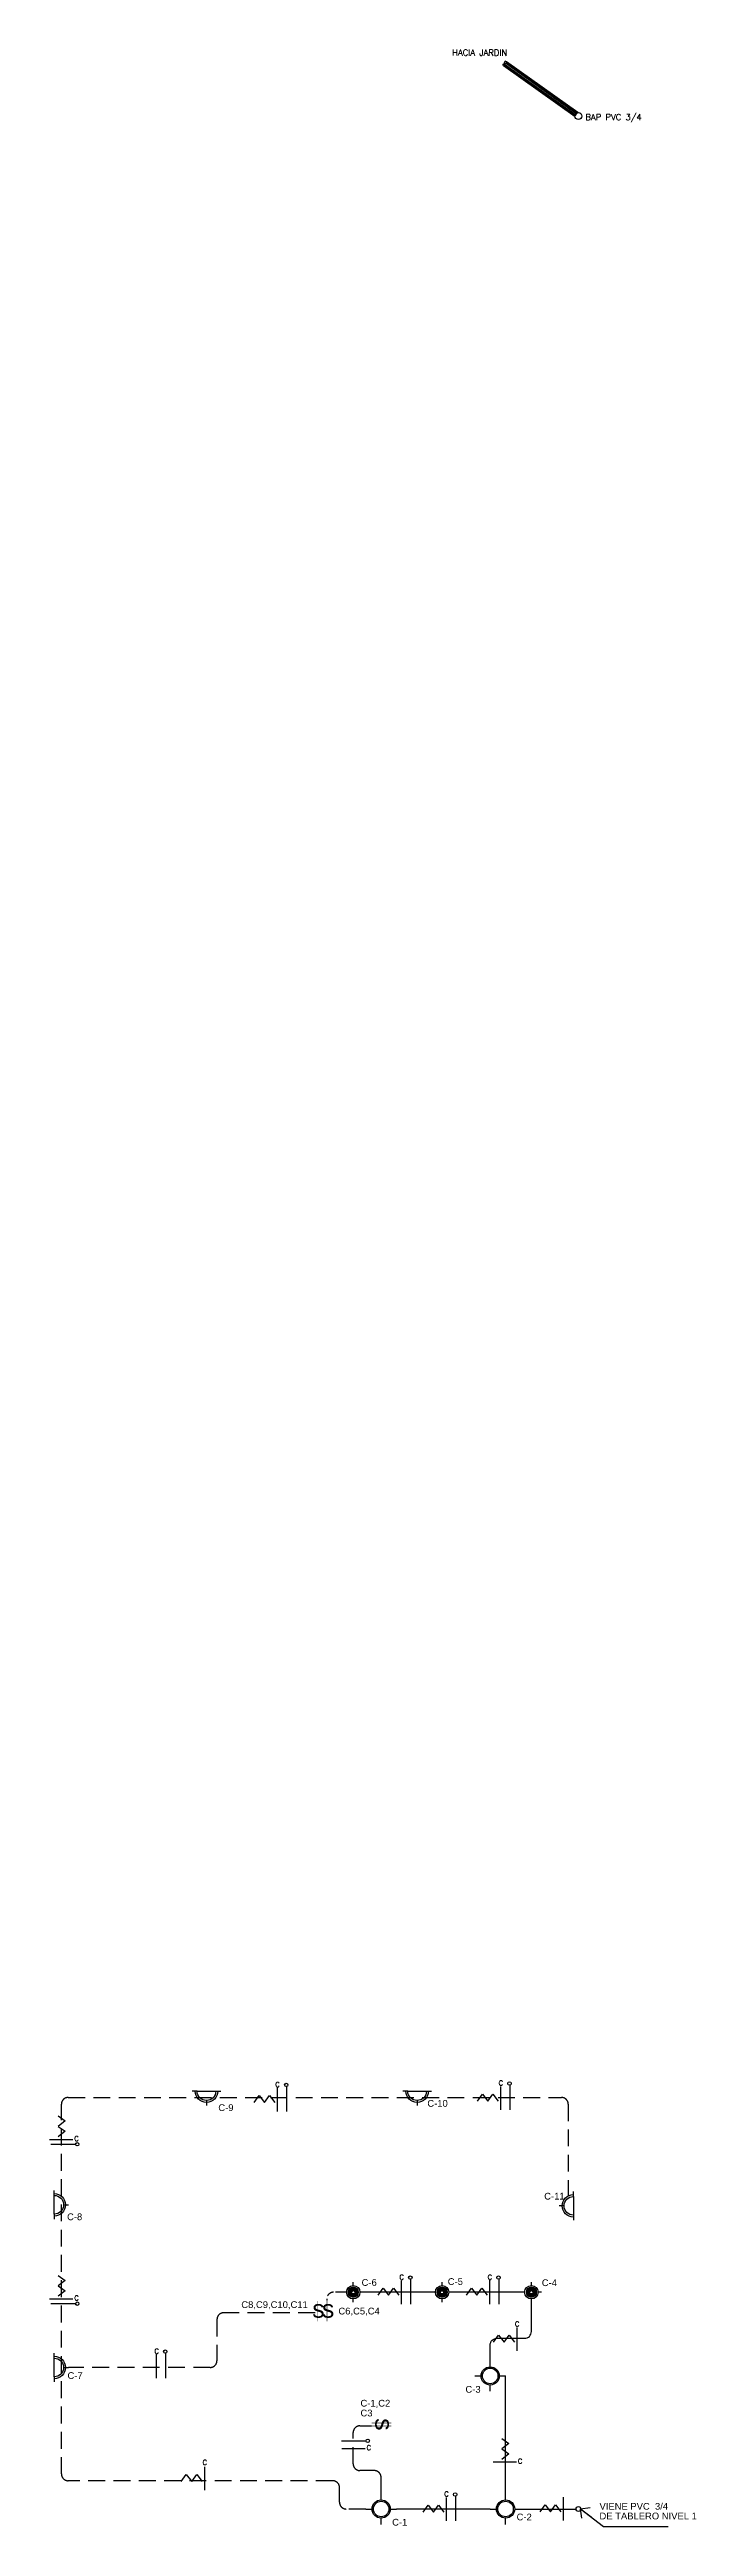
# Model space of a CAD drawing. Header units: inches. Extents: x -9 to 337, y -247 to 209.
# Drawn here: x 1.65 to 11.24, y -205.12 to -168.36 of the extents above; entities that cross this region are included whole.
import ezdxf

# ---------------------------------------------------------------- set-up
doc = ezdxf.new("R2010")
doc.units = ezdxf.units.IN
doc.header["$MEASUREMENT"] = 0
doc.linetypes.add('CENTER', pattern=[50.8, 31.75, -6.35, 6.35, -6.35])
doc.linetypes.add('HIDDEN', pattern=[0.375, 0.25, -0.125])
for name, color, linetype in [('-EJES', 1, 'Continuous'), ('agua', 4, 'Continuous'), ('ejes y cotas', 5, 'Continuous'), ('iluminacion', 2, 'Continuous'), ('labeltit', 3, 'Continuous')]:
    doc.layers.add(name, color=color, linetype=linetype)
doc.layers.add('lamina acana.', color=2, linetype='Continuous', lineweight=30)
doc.styles.add('ARIAL', font='arial.ttf', dxfattribs={"height": 0.14})
doc.styles.add('MONOTXT4', font='monotxt4.shx')
doc.styles.add('NT_75', font='romans.shx', dxfattribs={"height": 0.152})
doc.styles.add('NT_75 WALTER GUERRA', font='romans.shx', dxfattribs={"height": 0.152})
doc.styles.get("Standard").update_dxf_attribs({"font": 'arial.ttf'})
doc.dimstyles.new('E100', dxfattribs={"dimtxt": 0.15, "dimasz": 0.2, "dimexe": 0.15, "dimexo": 0.02, "dimgap": 0.09, "dimtad": 1, "dimzin": 0, "dimdsep": 46, "dimtxsty": 'MONOTXT4', "dimblk": 'DOTSMALL', "dimcen": 0.01, "dimdle": 0.15, "dimclrd": 1, "dimclre": 1, "dimclrt": 2, "dimadec": 0, "dimazin": 0, "dimtfac": 1, "dimtofl": 0, "dimtmove": 1, "dimatfit": 1, "dimldrblk": 'OPEN90', "dimfxl": 1, "dimtolj": 1, "dimtzin": 0, "dimarcsym": 0})

msp = doc.modelspace()

# ---------------------------------------------------------------- texts
at = {"color": 3, "char_height": 0.0739, "attachment_point": 5, "style": 'NT_75 WALTER GUERRA'}
for insert in [(5.028, -198.558), (8.339, -198.536), (2.046, -199.36), (6.868, -201.417), (8.176, -201.417), (2.046, -201.726), (8.58, -202.112), (3.234, -202.515), (6.38, -203.947), (3.949, -204.166), (8.625, -204.147), (7.533, -204.635)]:
    msp.add_mtext_dynamic_manual_height_columns('C', width=0.5279, gutter_width=1, heights=[0], dxfattribs=dict(at, insert=insert))
at = {"layer": 'agua', "style": 'NT_75'}
for s, p in [('HACIA JARDIN', (7.617, -168.451)), ('BAP PVC 3/4', (9.593, -169.408))]:
    msp.add_text(s, height=0.0912, rotation=359.9104, dxfattribs=at).set_placement(p)
at = {"layer": 'ejes y cotas', "color": 2}
for s, p in [('C-10', (7.249, -198.888)), ('C-9', (4.149, -198.951)), ('C-11', (8.982, -200.265)), ('C-8', (1.906, -200.571)), ('C8,C9,C10,C11', (4.49, -201.874)), ('C-6', (6.274, -201.545)), ('C-5', (7.551, -201.532)), ('C-4', (8.946, -201.549)), ('C6,C5,C4', (5.93, -201.97)), ('C-7', (1.912, -202.927)), ('C-1,C2', (6.257, -203.337)), ('C-3', (7.814, -203.131)), ('C3', (6.257, -203.483)), ('C-1', (6.727, -205.103)), ('C-2', (8.573, -205.025)), ('VIENE PVC  3/4', (9.802, -204.867)), ('DE TABLERO NIVEL 1', (9.802, -205.011))]:
    msp.add_text(s, height=0.1, dxfattribs=at).set_placement(p)

# ---------------------------------------------------------------- blocks, each defined once
blk = doc.blocks.new('FFF')
at = {"color": 3}
for p, q in [((2315.17, 1396.34), (2315.17, 1396.433)), ((2314.941, 1396.205), (2315.035, 1396.205)), ((2315.17, 1395.977), (2315.17, 1396.07)), ((2315.304, 1396.205), (2315.398, 1396.205))]:
    blk.add_line(p, q, dxfattribs=at)
at = {"color": 4}
for radius in [0.135, 0.115]:
    blk.add_circle((2315.17, 1396.205), radius, dxfattribs=at)
blk = doc.blocks.new('LAMPARA')
h = blk.add_hatch()
h.set_pattern_fill('ANSI31', color=8, scale=0.14)
h.set_pattern_definition([(45, (-82.465871, -110.801601), (-0.0123743687, 0.0123743687), [])])
h.paths.add_polyline_path([(0.3, 0, 1), (-0.3, 0, 1)])
h.paths.add_polyline_path([(0.1, 0, -1), (-0.1, 0, -1)], flags=16)
at = {"color": 3}
for p, q in [((-0.4, 0), (-0.6, 0)), ((0, 0.4), (0, 0.6)), ((0.6, 0), (0.4, 0)), ((0, -0.6), (0, -0.4))]:
    blk.add_line(p, q, dxfattribs=at)
for radius in [0.4, 0.3, 0.3, 0.1]:
    blk.add_circle((0, 0), radius, dxfattribs=at)
blk = doc.blocks.new('werwerrwew')
at = {"layer": '-EJES', "color": 2, "linetype": 'Continuous'}
for p, q in [((-8441024.303, 2239910.426), (-8441024.389, 2239910.426)), ((-8441023.982, 2239910.426), (-8441023.896, 2239910.426)), ((-8441024.142, 2239910.266), (-8441024.142, 2239910.18))]:
    blk.add_line(p, q, dxfattribs=at)
blk.add_arc((-8441024.142, 2239910.426), 0.192, 180, 0, dxfattribs=at)
at = {"layer": '-EJES', "color": 3, "linetype": 'Continuous'}
blk.add_arc((-8441024.142, 2239910.426), 0.16, 180, 0, dxfattribs=at)
at = {"layer": 'labeltit'}
blk.add_line((-8441023.982, 2239910.426), (-8441024.303, 2239910.426), dxfattribs=at)
blk = doc.blocks.new('A$C75B91995')
at = {"layer": 'iluminacion'}
h = blk.add_hatch(color=2, dxfattribs=at)
h.dxf.hatch_style = 1
h.paths.add_polyline_path([(-0.055, -0.294), (-0.046, -0.294), (-0.046, 0), (-0.055, 0)])
h = blk.add_hatch(color=2, dxfattribs=at)
h.dxf.hatch_style = 1
h.paths.add_polyline_path([(-0.008, -0.294), (0, -0.294), (0, 0), (-0.008, 0)])
at = {"layer": 'iluminacion', "color": 2, "style": 'ARIAL'}
blk.add_text('s', height=0.262, dxfattribs=at).set_placement((-0.121, -0.239))
blk = doc.blocks.new('A$C1AA36A80')
at = {"layer": 'iluminacion'}
h = blk.add_hatch(color=2, dxfattribs=at)
h.dxf.hatch_style = 1
h.paths.add_polyline_path([(0.072, -0.053), (0.081, -0.053), (0.081, 0.248), (0.072, 0.248)])
at = {"layer": 'iluminacion', "color": 2, "style": 'ARIAL'}
blk.add_text('s', height=0.262, dxfattribs=at).set_placement((0, 0))
blk = doc.blocks.new('NEUTRO')
at = {"layer": 'lamina acana.', "ltscale": 3.5}
for p, q in [((2164.912, -53.68), (2165.036, -53.768)), ((2165.036, -53.768), (2164.912, -53.864)), ((2164.912, -53.864), (2165.036, -53.952)), ((2165.036, -53.952), (2164.912, -54.048))]:
    blk.add_line(p, q, dxfattribs=at)
blk = doc.blocks.new('_DotSmall')
at = {"color": 0, "linetype": 'ByBlock', "const_width": 0.5}
blk.add_lwpolyline([(-0.0625, 0, 1), (0.0625, 0, 1)], format="xyb", close=True, dxfattribs=at)
blk = doc.blocks.new('_Open90')
at = {"color": 0, "linetype": 'ByBlock', "lineweight": -2}
for p, q in [((0, 0), (-1, 0)), ((-0.5, 0.5), (0, 0)), ((0, 0), (-0.5, -0.5))]:
    blk.add_line(p, q, dxfattribs=at)

# ---------------------------------------------------------------- linework, layer by layer
at = {"color": 2}
for p, q in [((9.439, -169.358), (8.378, -168.602)), ((9.483, -169.297), (8.421, -168.541))]:
    msp.add_line(p, q, dxfattribs=at)
at = {"color": 8}
for p, q in [((9.441, -169.356), (8.379, -168.6)), ((9.447, -169.348), (8.385, -168.592)), ((9.454, -169.337), (8.392, -168.581)), ((9.468, -169.317), (8.406, -168.562)), ((9.475, -169.307), (8.414, -168.551)), ((9.481, -169.299), (8.42, -168.543))]:
    msp.add_line(p, q, dxfattribs=at)
at = {"color": 4}
msp.add_line((8.637, -204.857), (9.454, -204.857), dxfattribs=at)
at = {"color": 4, "linetype": 'HIDDEN'}
msp.add_lwpolyline([(6.335, -204.857), (6.046, -204.857, -0.414214), (5.946, -204.757), (5.946, -204.537, 0.414214), (5.846, -204.437), (1.922, -204.437, -0.414214), (1.822, -204.337), (1.822, -198.85, -0.414214), (1.922, -198.75), (9.239, -198.75, -0.414214), (9.339, -198.85), (9.339, -200.211)], format="xyb", dxfattribs=at)
at = {"color": 3, "linetype": 'CENTER', "ltscale": 0.0035}
msp.add_lwpolyline([(6, -201.64), (5.857, -201.64, 0.414214), (5.757, -201.74), (5.757, -201.763)], format="xyb", dxfattribs=at)
at = {"color": 4}
for points in [[(7.318, -201.64), (6.3, -201.64)], [(8.642, -201.64), (7.618, -201.64)], [(8.409, -204.628), (8.409, -202.882)], [(8.181, -204.857), (6.792, -204.857)]]:
    msp.add_lwpolyline(points, dxfattribs=at)
at = {"color": 3, "linetype": 'HIDDEN'}
for points in [[(5.584, -201.945), (4.229, -201.945, 0.414214), (4.129, -202.045), (4.129, -202.656, -0.414214), (4.029, -202.756), (1.929, -202.756)], [(6.563, -204.628), (6.563, -204.387, 0.414214), (6.463, -204.287), (6.249, -204.287, -0.414214), (6.149, -204.187), (6.149, -203.723, -0.414214), (6.249, -203.623), (6.422, -203.623)]]:
    msp.add_lwpolyline(points, format="xyb", dxfattribs=at)
at = {"color": 4}
msp.add_lwpolyline([(8.181, -202.654), (8.181, -202.424, -0.414214), (8.281, -202.324), (8.692, -202.324, 0.414214), (8.792, -202.224), (8.792, -201.79)], format="xyb", dxfattribs=at)
at = {"color": 5}
msp.add_circle((9.489, -169.347), 0.051, dxfattribs=at)
at = {"color": 4}
msp.add_circle((9.49, -204.857), 0.0353, dxfattribs=at)
at = {"color": 2}
msp.add_spline([(8.377, -168.602), (8.372, -168.576), (8.404, -168.57), (8.421, -168.541), (8.407, -168.533), (8.386, -168.576)], degree=3, dxfattribs=at)
at = {"layer": 'iluminacion', "color": 3}
for p, q in [((5.027, -198.956), (5.027, -198.609)), ((5.16, -198.591), (5.16, -198.956)), ((8.339, -198.934), (8.339, -198.587)), ((8.472, -198.569), (8.472, -198.934)), ((1.646, -199.372), (1.993, -199.372)), ((2.03, -199.448), (1.666, -199.448)), ((1.646, -201.738), (1.993, -201.738)), ((6.867, -201.815), (6.867, -201.468)), ((7, -201.45), (7, -201.815)), ((8.176, -201.815), (8.176, -201.468)), ((8.309, -201.45), (8.309, -201.815)), ((2.03, -201.814), (1.666, -201.814)), ((8.58, -202.51), (8.58, -202.163)), ((3.233, -202.913), (3.233, -202.566)), ((3.366, -202.549), (3.366, -202.913)), ((6.338, -203.849), (5.974, -203.849)), ((5.981, -203.959), (6.327, -203.959)), ((3.948, -204.579), (3.948, -204.232)), ((8.225, -204.159), (8.572, -204.159)), ((7.533, -205.033), (7.533, -204.686)), ((7.666, -204.668), (7.666, -205.033)), ((9.269, -205.029), (9.269, -204.683))]:
    msp.add_line(p, q, dxfattribs=at)
at = {"layer": 'iluminacion', "color": 2}
for centre in [(5.156, -198.564), (8.468, -198.542), (2.057, -199.444), (6.996, -201.423), (8.304, -201.423), (2.057, -201.81), (3.362, -202.521), (6.365, -203.845), (7.661, -204.641)]:
    msp.add_circle(centre, 0.0256, dxfattribs=at)

# ---------------------------------------------------------------- block references
at = {"xscale": 0.8398666566502728, "yscale": 0.8398666566502728, "zscale": 0.8398666566502728, "rotation": 90}
for p in [(-40.405, -2017.064), (-37.093, -2017.042), (-38.565, -2019.923), (-37.256, -2019.923), (-36.852, -2020.618), (-41.484, -2022.687), (-37.899, -2023.141), (-36.163, -2023.138)]:
    msp.add_blockref('NEUTRO', p, dxfattribs=at)
at = {"xscale": 0.8398666566502728, "yscale": 0.8398666566502728, "zscale": 0.8398666566502728}
for p in [(-1816.462, -153.94), (-1816.462, -156.306), (-1809.883, -158.727)]:
    msp.add_blockref('NEUTRO', p, dxfattribs=at)
for p in [(5.543, -202.018), (5.686, -202.018)]:
    msp.add_blockref('A$C1AA36A80', p)
at = {"color": 3, "xscale": 0.25, "yscale": 0.25, "zscale": 0.25}
for p in [(6.15, -201.64), (7.468, -201.64), (8.792, -201.64)]:
    msp.add_blockref('LAMPARA', p, dxfattribs=at)
at = {"color": 8}
for p in [(-2306.989, -1599.087), (-2308.606, -1601.062), (-2306.761, -1601.062)]:
    msp.add_blockref('FFF', p, dxfattribs=at)
at = {"rotation": 270}
msp.add_blockref('A$C75B91995', (6.716, -203.63), dxfattribs=at)
at = {"layer": 'labeltit', "xscale": -0.8666666666666655, "yscale": 0.8666666666666658, "zscale": 0.8666666666666658}
for p, rotation in [((-7315548.172, -1941462.315), 6.231343097518051e-05), ((-7315545.048, -1941462.315), 6.231343097518051e-05), ((1941265.375, -7315752.488), 90.00006231343107), ((-1941254.243, 7315351.787), 270.000062313431), ((1941265.375, -7315754.902), 90.00006231343107)]:
    msp.add_blockref('werwerrwew', p, dxfattribs=dict(at, rotation=rotation))

msp.set_redraw_order([(e.dxf.handle, doc.entitydb.next_handle()) for e in msp.query("TEXT MTEXT ATTDEF DIMENSION ARC_DIMENSION")])  # texts and dimensions are drawn at this point

# ---------------------------------------------------------------- leaders
msp.add_leader([(9.522, -204.852), (9.863, -205.116), (10.819, -205.116)], dimstyle='E100', override={"dimgap": 0.09, "dimtad": 0})

doc.saveas('drawing.dxf')
